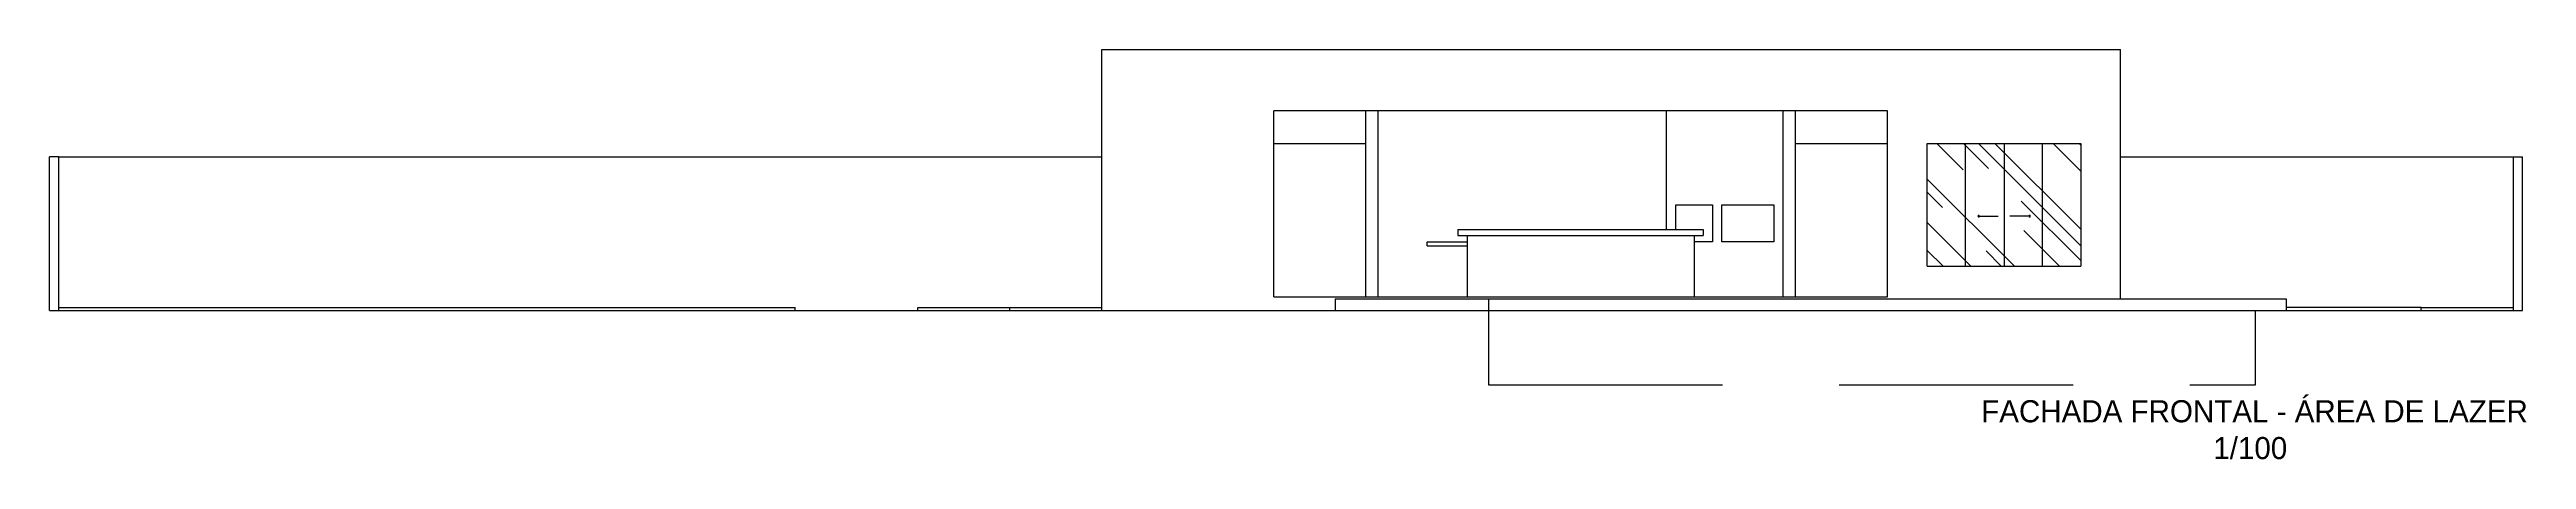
# Model space of a CAD drawing. Header units: feet. Extents: x 1734 to 1931, y 883 to 1088.
# Drawn here: x 1879.53 to 1919.9, y 940.51 to 947.19 of the extents above; entities that cross this region are included whole.
import ezdxf

# ---------------------------------------------------------------- set-up
doc = ezdxf.new("R2010")
doc.units = ezdxf.units.FT
doc.header["$LTSCALE"] = 0.3
doc.header["$MEASUREMENT"] = 0
doc.linetypes.add('HIDDEN', pattern=[9.525, 6.35, -3.175])
doc.layers.get('0').update_dxf_attribs({"linetype": 'CONTINUOUS'})
doc.layers.get('Defpoints').update_dxf_attribs({"linetype": 'CONTINUOUS'})
for name, color, linetype in [('1', 1, 'CONTINUOUS'), ('3', 3, 'CONTINUOUS'), ('4', 4, 'CONTINUOUS'), ('5', 5, 'CONTINUOUS'), ('Cotas', 1, 'CONTINUOUS'), ('projecao', 8, 'HIDDEN'), ('Texto', 44, 'CONTINUOUS')]:
    doc.layers.add(name, color=color, linetype=linetype)
doc.styles.add('style1', font='GOTHIC.TTF')
doc.dimstyles.new('ESC-100', dxfattribs={"dimtxt": 0.16, "dimasz": 0.04, "dimexe": 0.06, "dimexo": 0.15, "dimgap": 0.02, "dimtad": 1, "dimzin": 4, "dimdsep": 46, "dimtxsty": 'style1', "dimblk": 'OBLIQUE', "dimcen": 0.01, "dimdle": 0.04, "dimclrd": 14, "dimclre": 14, "dimclrt": 2, "dimazin": 0, "dimtfac": 1, "dimtix": 1, "dimtmove": 2, "dimatfit": 0, "dimldrblk": 'OPEN90', "dimfxl": 1, "dimtolj": 1, "dimtzin": 4, "dimlwd": -1, "dimlwe": -1, "dimarcsym": 0})

msp = doc.modelspace()

# ---------------------------------------------------------------- texts
at = {"layer": 'Texto', "insert": (1907.883, 941.811), "char_height": 0.1, "width": 15.06271, "attachment_point": 1, "style": 'style1'}
msp.add_mtext('\\pi7.53136;\\P\\P\\pi3.12754;{\\H3.6x;FACHADA FRONTAL - ÁREA DE LAZER\\P\\pi6.90998;1/100}', dxfattribs=at)

# ---------------------------------------------------------------- blocks, each defined once
blk = doc.blocks.new('_Open90')
at = {"color": 0, "linetype": 'ByBlock', "lineweight": -2}
for p, q in [((0, 0), (-1, 0)), ((-0.5, 0.5), (0, 0)), ((0, 0), (-0.5, -0.5))]:
    blk.add_line(p, q, dxfattribs=at)

# ---------------------------------------------------------------- hatches: boundary and pattern name
at = {"layer": 'Cotas'}
h = msp.add_hatch(dxfattribs=at)
h.set_pattern_fill('AR-RROOF,_O', color=256, angle=315)
h.set_pattern_definition([(315, (1910.1322, 943.6598), (2.26274, -0.84853), [15, -2, 5, -1]), (315, (1911.4262, 943.0729), (0.23335, 1.64756), [3, -0.33, 6, -0.75]), (315, (1911.0868, 943.9073), (4.15072, -3.2032), [8, -1.4, 4, -1])])
h.paths.add_polyline_path([(1910.757, 945.66), (1910.132, 945.66), (1910.132, 943.66), (1910.757, 943.66)])
h.paths.add_polyline_path([(1910.757, 943.66), (1911.382, 943.66), (1911.382, 945.66), (1910.757, 945.66)])
h.paths.add_polyline_path([(1912.007, 945.66), (1911.382, 945.66), (1911.382, 943.66), (1912.007, 943.66)])
h.paths.add_polyline_path([(1912.007, 943.66), (1912.632, 943.66), (1912.632, 945.66), (1912.007, 945.66)])

# ---------------------------------------------------------------- linework, layer by layer
at = {"layer": '1', "linetype": 'Continuous'}
for p, q in [((1900.982, 943.16), (1900.982, 946.19)), ((1901.182, 943.16), (1901.182, 946.19)), ((1905.882, 944.26), (1905.882, 946.19)), ((1907.782, 943.16), (1907.782, 946.19)), ((1907.982, 943.16), (1907.982, 946.19)), ((1879.682, 945.44), (1896.682, 945.44)), ((1899.482, 945.66), (1900.982, 945.66)), ((1907.982, 945.66), (1909.482, 945.66)), ((1910.757, 943.66), (1910.757, 945.66)), ((1911.382, 945.66), (1911.382, 943.66)), ((1912.007, 943.66), (1912.007, 945.66)), ((1913.282, 945.44), (1919.682, 945.44)), ((1902.482, 944.26), (1902.482, 944.16)), ((1902.482, 944.26), (1906.482, 944.26)), ((1902.482, 944.16), (1906.482, 944.16)), ((1902.632, 944.16), (1902.632, 943.16)), ((1906.332, 944.16), (1906.332, 943.16)), ((1906.482, 944.26), (1906.482, 944.16)), ((1901.982, 943.99), (1901.982, 944.06)), ((1901.982, 944.06), (1902.632, 944.06)), ((1901.982, 943.99), (1902.632, 943.99)), ((1895.182, 942.99), (1896.682, 942.99)), ((1918.182, 942.99), (1915.982, 942.99))]:
    msp.add_line(p, q, dxfattribs=at)
msp.add_lwpolyline([(1906.032, 944.26), (1906.032, 944.66), (1906.632, 944.66), (1906.632, 944.06), (1906.332, 944.06)], dxfattribs=at)
msp.add_lwpolyline([(1906.782, 944.66), (1907.632, 944.66), (1907.632, 944.06), (1906.782, 944.06)], close=True, dxfattribs=at)
at = {"layer": '3'}
for p, q in [((1896.682, 947.19), (1913.282, 947.19)), ((1896.682, 942.94), (1896.682, 947.19)), ((1913.282, 943.13), (1913.282, 947.19)), ((1899.482, 943.16), (1899.482, 946.19)), ((1909.482, 946.19), (1899.482, 946.19)), ((1909.482, 943.16), (1909.482, 946.19)), ((1910.132, 945.66), (1912.632, 945.66)), ((1910.132, 943.66), (1910.132, 945.66)), ((1912.632, 945.66), (1912.632, 943.66)), ((1910.132, 943.66), (1912.632, 943.66)), ((1899.482, 943.16), (1909.482, 943.16))]:
    msp.add_line(p, q, dxfattribs=at)
at = {"layer": '4', "linetype": 'Continuous'}
for p, q in [((1900.482, 943.13), (1900.482, 942.94)), ((1900.482, 943.13), (1915.982, 943.13)), ((1915.982, 943.13), (1915.982, 942.94))]:
    msp.add_line(p, q, dxfattribs=at)
at = {"layer": '5', "linetype": 'Continuous'}
for p, q in [((1879.532, 942.94), (1879.532, 945.44)), ((1879.682, 945.44), (1879.532, 945.44)), ((1879.682, 942.94), (1879.682, 945.44)), ((1919.682, 942.94), (1919.682, 945.44)), ((1919.682, 945.44), (1919.832, 945.44)), ((1919.832, 942.94), (1919.832, 945.44)), ((1879.532, 942.94), (1919.832, 942.94)), ((1879.682, 942.99), (1891.682, 942.99)), ((1891.682, 942.94), (1891.682, 942.99)), ((1893.682, 942.94), (1893.682, 942.99)), ((1893.682, 942.99), (1895.182, 942.99)), ((1895.182, 942.94), (1895.182, 942.99)), ((1918.182, 942.94), (1918.182, 942.99)), ((1918.182, 942.99), (1919.682, 942.99))]:
    msp.add_line(p, q, dxfattribs=at)
at = {"layer": 'projecao', "ltscale": 2}
for p, q in [((1902.982, 943.13), (1902.982, 941.73)), ((1915.482, 941.73), (1915.482, 942.94)), ((1902.982, 941.73), (1915.482, 941.73))]:
    msp.add_line(p, q, dxfattribs=at)

msp.set_redraw_order([(e.dxf.handle, doc.entitydb.next_handle()) for e in msp.query("TEXT MTEXT ATTDEF DIMENSION ARC_DIMENSION")])  # texts and dimensions are drawn at this point

# ---------------------------------------------------------------- leaders
at = {"layer": 'Defpoints', "linetype": 'Continuous'}
for points in [[(1910.955, 944.476), (1911.289, 944.476)], [(1911.81, 944.476), (1911.475, 944.476)]]:
    msp.add_leader(points, dimstyle='ESC-100', override={"dimgap": 0.02, "dimtad": 0}, dxfattribs=at)

doc.saveas('drawing.dxf')
